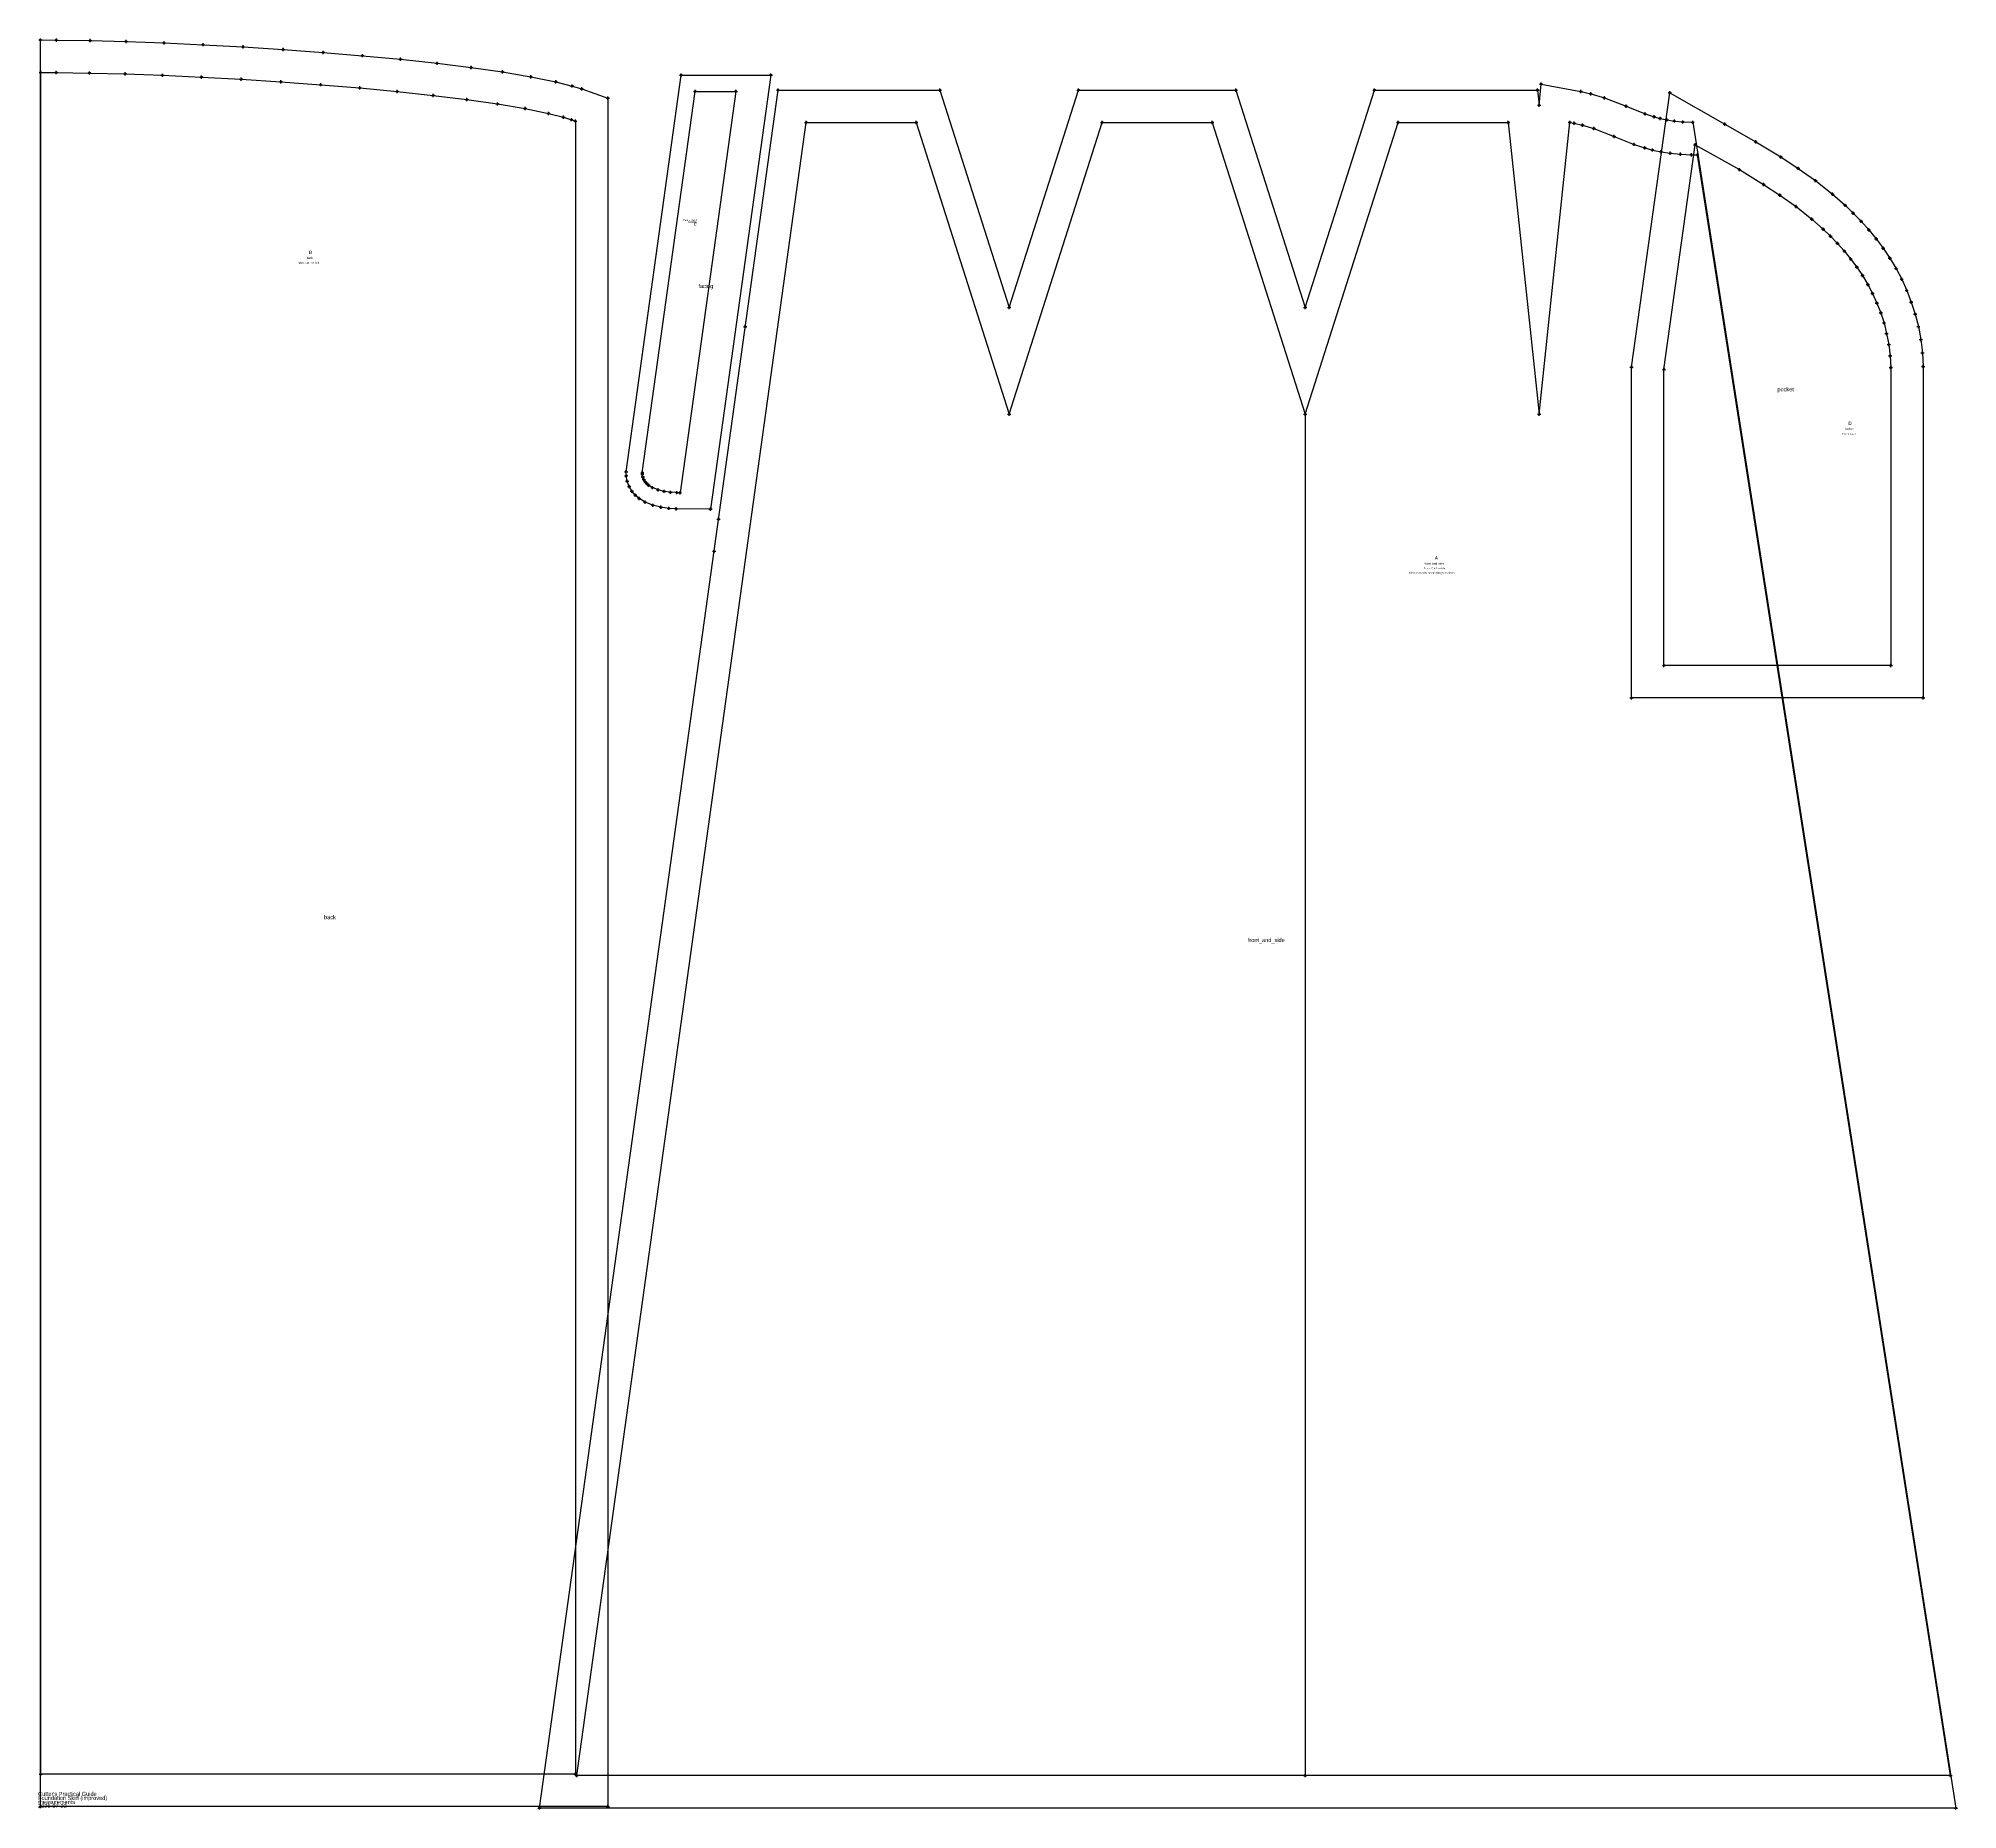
# Model space of a CAD drawing. Extents: x 0 to 1185, y -1 to 1092.
import ezdxf

# ---------------------------------------------------------------- set-up
doc = ezdxf.new("R2010")
doc.units = 0
doc.header["$PDMODE"] = 34
for name, color, linetype in [('1', 250, 'CONTINUOUS'), ('14', 250, 'CONTINUOUS'), ('15', 250, 'CONTINUOUS'), ('2', 250, 'CONTINUOUS'), ('3', 250, 'CONTINUOUS'), ('4', 250, 'CONTINUOUS'), ('7', 250, 'CONTINUOUS'), ('8', 250, 'CONTINUOUS'), ('84', 250, 'CONTINUOUS'), ('85', 250, 'CONTINUOUS'), ('87', 250, 'CONTINUOUS')]:
    doc.layers.add(name, color=color, linetype=linetype)
doc.styles.add('YU GOTHIC UI', font='YU GOTHIC UI')
doc.styles.add('YU GOTHIC UI_BOLD', font='YU GOTHIC UI')

# ---------------------------------------------------------------- blocks, each defined once
blk = doc.blocks.new('POCKET')
at = {"layer": '1'}
blk.add_lwpolyline([(1007.1, 1058.3), (1041.1, 1038.9), (1060.1, 1028.1), (1075.6, 1018.7), (1086.3, 1011.7), (1097, 1004.1), (1107.6, 995.7), (1115.3, 988.9), (1120.3, 984), (1125.2, 979), (1130, 973.7), (1134.5, 968.2), (1138.8, 962.4), (1142.9, 956.3), (1146.7, 950), (1150.2, 943.3), (1153.3, 936.4), (1156.1, 929.2), (1158.5, 921.8), (1160.5, 914.1), (1162, 906.1), (1163, 897.8), (1163.5, 889.4), (1163.5, 685), (983.5, 685), (983.5, 889), (1007.1, 1058.3)], close=True, dxfattribs=at)
at = {"layer": '14'}
blk.add_lwpolyline([(1022.8, 1026.3), (1050, 1010.9), (1065, 1001.8), (1075, 995.2), (1085, 988.1), (1094.7, 980.4), (1101.7, 974.2), (1106.2, 969.9), (1110.6, 965.4), (1114.8, 960.7), (1118.7, 955.8), (1122.5, 950.8), (1126, 945.6), (1129.3, 940.1), (1132.2, 934.5), (1134.9, 928.6), (1137.3, 922.6), (1139.3, 916.3), (1140.9, 909.8), (1142.2, 903), (1143.1, 896), (1143.5, 888.8), (1143.5, 705), (1003.5, 705), (1003.5, 887.6), (1022.8, 1026.3)], close=True, dxfattribs=at)
at = {"layer": '2'}
for p in [(1007.1, 1058.3), (1007.1, 1058.3), (1022.8, 1026.3), (1022.8, 1026.3), (983.5, 889), (1143.5, 888.8), (1163.5, 889.4), (1003.5, 887.6), (1003.5, 705), (1143.5, 705), (983.5, 685), (1163.5, 685)]:
    blk.add_point(p, dxfattribs=at)
at = {"layer": '3'}
for p in [(1041.1, 1038.9), (1060.1, 1028.1), (1075.6, 1018.7), (1050, 1010.9), (1086.3, 1011.7), (1065, 1001.8), (1075, 995.2), (1097, 1004.1), (1107.6, 995.7), (1085, 988.1), (1115.3, 988.9), (1120.3, 984), (1094.7, 980.4), (1101.7, 974.2), (1125.2, 979), (1130, 973.7), (1106.2, 969.9), (1110.6, 965.4), (1114.8, 960.7), (1134.5, 968.2), (1138.8, 962.4), (1118.7, 955.8), (1122.5, 950.8), (1142.9, 956.3), (1146.7, 950), (1126, 945.6), (1129.3, 940.1), (1150.2, 943.3), (1153.3, 936.4), (1132.2, 934.5), (1134.9, 928.6), (1156.1, 929.2), (1137.3, 922.6), (1139.3, 916.3), (1158.5, 921.8), (1160.5, 914.1), (1140.9, 909.8), (1142.2, 903), (1162, 906.1), (1143.1, 896), (1163, 897.8)]:
    blk.add_point(p, dxfattribs=at)
at = {"layer": '4'}
for p in [(1007.1, 1058.3, 10), (983.5, 889, 10)]:
    blk.add_point(p, dxfattribs=at)
at = {"layer": '84'}
blk.add_lwpolyline([(1007.1, 1058.3), (1041.1, 1038.9), (1060.1, 1028.1), (1075.6, 1018.7), (1086.3, 1011.7), (1097, 1004.1), (1107.6, 995.7), (1115.3, 988.9), (1120.3, 984), (1125.2, 979), (1130, 973.7), (1134.5, 968.2), (1138.8, 962.4), (1142.9, 956.3), (1146.7, 950), (1150.2, 943.3), (1153.3, 936.4), (1156.1, 929.2), (1158.5, 921.8), (1160.5, 914.1), (1162, 906.1), (1163, 897.8), (1163.5, 889.4), (1163.5, 685), (983.5, 685), (983.5, 889), (1007.1, 1058.3)], close=True, dxfattribs=at)
at = {"layer": '87'}
blk.add_lwpolyline([(1022.8, 1026.3), (1050, 1010.9), (1065, 1001.8), (1075, 995.2), (1085, 988.1), (1094.7, 980.4), (1101.7, 974.2), (1106.2, 969.9), (1110.6, 965.4), (1114.8, 960.7), (1118.7, 955.8), (1122.5, 950.8), (1126, 945.6), (1129.3, 940.1), (1132.2, 934.5), (1134.9, 928.6), (1137.3, 922.6), (1139.3, 916.3), (1140.9, 909.8), (1142.2, 903), (1143.1, 896), (1143.5, 888.8), (1143.5, 705), (1003.5, 705), (1003.5, 887.6), (1022.8, 1026.3)], close=True, dxfattribs=at)
at = {"layer": '1'}
for s, height, style, p in [('D', 2.12, 'YU GOTHIC UI_BOLD', (1117.3, 853.3)), ('Fabric, Cut 2', 1.058, 'YU GOTHIC UI', (1113.7, 847.4)), ('pocket', 1.32, 'YU GOTHIC UI_BOLD', (1115, 850.2))]:
    blk.add_text(s, height=height, dxfattribs=dict(at, style=style)).set_placement(p)
at = {"layer": '1', "flags": 2}
for p in [(1007.1, 1058.3), (983.5, 685)]:
    blk.add_attdef('Dependency', p, '', height=3, dxfattribs=at)
at = {"layer": '15'}
blk.add_text('pocket', height=2.5, dxfattribs=at).set_placement((1073.5, 874.1))
blk = doc.blocks.new('FRONT_AND_SIDE')
at = {"layer": '1'}
blk.add_lwpolyline([(456.7, 1060), (556.6, 1060), (599.4, 925.9), (642.2, 1060), (739.3, 1060), (782.1, 925.9), (824.8, 1060), (925.4, 1060), (926.4, 1050.6), (927.7, 1063.7), (952.2, 1059.1), (958.3, 1057.7), (966.7, 1055.2), (980.1, 1050), (991.8, 1045.3), (997.4, 1043.5), (1001.2, 1042.5), (1005.3, 1041.6), (1009.9, 1040.9), (1015.1, 1040.3), (1021.2, 1040.1), (1183.7, 0), (309.5, 0), (456.7, 1060)], close=True, dxfattribs=at)
at = {"layer": '14'}
blk.add_lwpolyline([(474.1, 1040), (542, 1040), (599.4, 860), (656.8, 1040), (724.7, 1040), (782.1, 860), (839.4, 1040), (907.4, 1040), (926.4, 860), (945.4, 1040), (948.1, 1039.5), (953.2, 1038.3), (960.2, 1036.3), (972.7, 1031.4), (985, 1026.5), (991.7, 1024.3), (996.5, 1023), (1001.7, 1021.9), (1007.4, 1021), (1013.6, 1020.4), (1020.4, 1020.1), (1024.1, 1020), (1180.4, 20), (332.4, 20), (474.1, 1040)], close=True, dxfattribs=at)
at = {"layer": '2'}
for p in [(456.7, 1060), (456.7, 1060), (556.6, 1060), (642.2, 1060), (739.3, 1060), (824.8, 1060), (925.4, 1060), (927.7, 1063.7), (926.4, 1050.6), (474.1, 1040), (474.1, 1040), (542, 1040), (656.8, 1040), (724.7, 1040), (839.4, 1040), (907.4, 1040), (945.4, 1040), (1021.2, 1040.1), (1024.1, 1020), (599.4, 925.9), (782.1, 925.9), (599.4, 860), (782.1, 860), (782.1, 860), (926.4, 860), (332.4, 20), (782.1, 20), (1180.4, 20), (309.5, 0), (1183.7, 0)]:
    blk.add_point(p, dxfattribs=at)
at = {"layer": '3'}
for p in [(952.2, 1059.1), (958.3, 1057.7), (966.7, 1055.2), (980.1, 1050), (991.8, 1045.3), (997.4, 1043.5), (1001.2, 1042.5), (948.1, 1039.5), (953.2, 1038.3), (960.2, 1036.3), (972.7, 1031.4), (1005.3, 1041.6), (1009.9, 1040.9), (1015.1, 1040.3), (985, 1026.5), (991.7, 1024.3), (996.5, 1023), (1001.7, 1021.9), (1007.4, 1021), (1013.6, 1020.4), (1020.4, 1020.1)]:
    blk.add_point(p, dxfattribs=at)
at = {"layer": '4'}
for p in [(436.4, 914, 10), (419.9, 795.2, 10), (417.2, 775.4, 10)]:
    blk.add_point(p, dxfattribs=at)
at = {"layer": '7'}
blk.add_line((1180.4, 20), (1024.1, 1020), dxfattribs=at)
at = {"layer": '8', "linetype": 'DASHDOT2'}
blk.add_lwpolyline([(782.1, 860), (782.1, 20)], dxfattribs=at)
at = {"layer": '84'}
blk.add_lwpolyline([(456.7, 1060), (556.6, 1060), (599.4, 925.9), (642.2, 1060), (739.3, 1060), (782.1, 925.9), (824.8, 1060), (925.4, 1060), (926.4, 1050.6), (927.7, 1063.7), (952.2, 1059.1), (958.3, 1057.7), (966.7, 1055.2), (980.1, 1050), (991.8, 1045.3), (997.4, 1043.5), (1001.2, 1042.5), (1005.3, 1041.6), (1009.9, 1040.9), (1015.1, 1040.3), (1021.2, 1040.1), (1183.7, 0), (309.5, 0), (456.7, 1060)], close=True, dxfattribs=at)
at = {"layer": '85'}
blk.add_lwpolyline([(782.1, 860), (782.1, 20)], dxfattribs=at)
at = {"layer": '87'}
blk.add_lwpolyline([(474.1, 1040), (542, 1040), (599.4, 860), (656.8, 1040), (724.7, 1040), (782.1, 860), (839.4, 1040), (907.4, 1040), (926.4, 860), (945.4, 1040), (948.1, 1039.5), (953.2, 1038.3), (960.2, 1036.3), (972.7, 1031.4), (985, 1026.5), (991.7, 1024.3), (996.5, 1023), (1001.7, 1021.9), (1007.4, 1021), (1013.6, 1020.4), (1020.4, 1020.1), (1024.1, 1020), (1180.4, 20), (332.4, 20), (474.1, 1040)], close=True, dxfattribs=at)
at = {"layer": '1'}
for s, height, style, p in [('A', 2.12, 'YU GOTHIC UI_BOLD', (862.1, 770.3)), ('Some or all darts can be changed to pleats', 1.058, 'YU GOTHIC UI', (846.1, 761.6)), ('Fabric, Cut 1 on fold', 1.058, 'YU GOTHIC UI', (855.3, 764.4)), ('front_and_side', 1.323, 'YU GOTHIC UI_BOLD', (855.5, 767.2))]:
    blk.add_text(s, height=height, dxfattribs=dict(at, style=style)).set_placement(p)
at = {"layer": '1', "flags": 2}
blk.add_attdef('Dependency', (309.5, 0), '', height=3, dxfattribs=at)
blk.add_attdef('Dependency', (309.5, 0), '', height=3, dxfattribs=at)
blk.add_attdef('Dependency', (309.5, 0), '', height=3, dxfattribs=at)
at = {"layer": '15'}
blk.add_text('front_and_side', height=2.5, dxfattribs=at).set_placement((746.6, 534.3))
blk = doc.blocks.new('FACING')
at = {"layer": '1'}
blk.add_lwpolyline([(396.9, 1069.2), (452.2, 1069.2), (415, 801.4), (393.9, 801.6), (389.3, 801.9), (384.4, 802.6), (379.5, 803.8), (374.6, 805.8), (371, 808), (368.6, 810.1), (366.5, 812.5), (364.8, 815.4), (363.5, 818.7), (363, 822), (362.9, 824.5), (396.9, 1069.2)], close=True, dxfattribs=at)
at = {"layer": '14'}
blk.add_lwpolyline([(405.6, 1059.2), (430.6, 1059.2), (396.2, 811.5), (394.3, 811.6), (390.3, 811.8), (386.4, 812.4), (382.6, 813.3), (379.1, 814.7), (376.9, 816.1), (375.7, 817.2), (374.6, 818.4), (373.8, 819.8), (373.2, 821.3), (372.9, 823), (372.9, 823.9), (405.6, 1059.2)], close=True, dxfattribs=at)
at = {"layer": '2'}
for p in [(396.9, 1069.2), (396.9, 1069.2), (452.2, 1069.2), (405.6, 1059.2), (405.6, 1059.2), (430.6, 1059.2), (362.9, 824.5), (372.9, 823.9), (396.2, 811.5), (415, 801.4)]:
    blk.add_point(p, dxfattribs=at)
at = {"layer": '3'}
for p in [(363, 822), (363.5, 818.7), (372.9, 823), (373.2, 821.3), (373.8, 819.8), (374.6, 818.4), (364.8, 815.4), (366.5, 812.5), (368.6, 810.1), (371, 808), (374.6, 805.8), (375.7, 817.2), (376.9, 816.1), (379.1, 814.7), (382.6, 813.3), (386.4, 812.4), (390.3, 811.8), (394.3, 811.6), (379.5, 803.8), (384.4, 802.6), (389.3, 801.9), (393.9, 801.6)]:
    blk.add_point(p, dxfattribs=at)
at = {"layer": '84'}
blk.add_lwpolyline([(396.9, 1069.2), (452.2, 1069.2), (415, 801.4), (393.9, 801.6), (389.3, 801.9), (384.4, 802.6), (379.5, 803.8), (374.6, 805.8), (371, 808), (368.6, 810.1), (366.5, 812.5), (364.8, 815.4), (363.5, 818.7), (363, 822), (362.9, 824.5), (396.9, 1069.2)], close=True, dxfattribs=at)
at = {"layer": '87'}
blk.add_lwpolyline([(405.6, 1059.2), (430.6, 1059.2), (396.2, 811.5), (394.3, 811.6), (390.3, 811.8), (386.4, 812.4), (382.6, 813.3), (379.1, 814.7), (376.9, 816.1), (375.7, 817.2), (374.6, 818.4), (373.8, 819.8), (373.2, 821.3), (372.9, 823), (372.9, 823.9), (405.6, 1059.2)], close=True, dxfattribs=at)
at = {"layer": '1'}
for s, height, style, p in [('Fabric, Cut 2', 1.058, 'YU GOTHIC UI', (398.4, 979.3)), ('facing', 1.32, 'YU GOTHIC UI_BOLD', (401.4, 978)), ('C', 2.12, 'YU GOTHIC UI_BOLD', (404.7, 976.3))]:
    blk.add_text(s, height=height, dxfattribs=dict(at, style=style)).set_placement(p)
at = {"layer": '15'}
blk.add_text('facing', height=2.5, dxfattribs=at).set_placement((407.5, 937.8))
blk = doc.blocks.new('BACK')
at = {"layer": '1'}
blk.add_lwpolyline([(1.4, 1090.9), (11.3, 1090.8), (32.1, 1090.5), (54.3, 1090), (77.7, 1089.1), (101.8, 1088), (126.5, 1086.6), (151.3, 1085), (176, 1083.2), (200.2, 1081.2), (223.7, 1079), (246.2, 1076.5), (267.3, 1073.9), (286.7, 1071.2), (304.2, 1068.2), (319.6, 1065.1), (329.6, 1062.5), (335.6, 1060.7), (351.6, 1055), (351.6, 0.9), (1.4, 0.9), (1.4, 1090.9)], close=True, dxfattribs=at)
at = {"layer": '14'}
blk.add_lwpolyline([(1.6, 1070.9), (11.1, 1070.8), (31.7, 1070.5), (53.7, 1070), (76.8, 1069.1), (100.8, 1068), (125.3, 1066.7), (149.9, 1065.1), (174.4, 1063.3), (198.5, 1061.3), (221.7, 1059.1), (243.9, 1056.7), (264.6, 1054.1), (283.6, 1051.4), (300.6, 1048.6), (315.1, 1045.6), (324.2, 1043.2), (329.3, 1041.7), (331.6, 1040.9), (331.6, 20.9), (1.6, 20.9), (1.6, 1070.9)], close=True, dxfattribs=at)
at = {"layer": '2'}
for p in [(1.4, 1090.9), (1.4, 1090.9), (1.6, 1070.9), (1.6, 1070.9), (351.6, 1055), (331.6, 1040.9), (1.6, 20.9), (331.6, 20.9), (1.4, 0.9), (351.6, 0.9)]:
    blk.add_point(p, dxfattribs=at)
at = {"layer": '3'}
for p in [(11.3, 1090.8), (32.1, 1090.5), (54.3, 1090), (77.7, 1089.1), (101.8, 1088), (126.5, 1086.6), (151.3, 1085), (176, 1083.2), (200.2, 1081.2), (223.7, 1079), (11.1, 1070.8), (31.7, 1070.5), (53.7, 1070), (76.8, 1069.1), (100.8, 1068), (125.3, 1066.7), (246.2, 1076.5), (267.3, 1073.9), (286.7, 1071.2), (304.2, 1068.2), (149.9, 1065.1), (174.4, 1063.3), (198.5, 1061.3), (221.7, 1059.1), (243.9, 1056.7), (319.6, 1065.1), (329.6, 1062.5), (335.6, 1060.7), (264.6, 1054.1), (283.6, 1051.4), (300.6, 1048.6), (315.1, 1045.6), (324.2, 1043.2), (329.3, 1041.7)]:
    blk.add_point(p, dxfattribs=at)
at = {"layer": '7'}
blk.add_line((1.6, 20.9), (1.6, 1070.9), dxfattribs=at)
at = {"layer": '84'}
blk.add_lwpolyline([(1.4, 1090.9), (11.3, 1090.8), (32.1, 1090.5), (54.3, 1090), (77.7, 1089.1), (101.8, 1088), (126.5, 1086.6), (151.3, 1085), (176, 1083.2), (200.2, 1081.2), (223.7, 1079), (246.2, 1076.5), (267.3, 1073.9), (286.7, 1071.2), (304.2, 1068.2), (319.6, 1065.1), (329.6, 1062.5), (335.6, 1060.7), (351.6, 1055), (351.6, 0.9), (1.4, 0.9), (1.4, 1090.9)], close=True, dxfattribs=at)
at = {"layer": '87'}
blk.add_lwpolyline([(1.6, 1070.9), (11.1, 1070.8), (31.7, 1070.5), (53.7, 1070), (76.8, 1069.1), (100.8, 1068), (125.3, 1066.7), (149.9, 1065.1), (174.4, 1063.3), (198.5, 1061.3), (221.7, 1059.1), (243.9, 1056.7), (264.6, 1054.1), (283.6, 1051.4), (300.6, 1048.6), (315.1, 1045.6), (324.2, 1043.2), (329.3, 1041.7), (331.6, 1040.9), (331.6, 20.9), (1.6, 20.9), (1.6, 1070.9)], close=True, dxfattribs=at)
at = {"layer": '1'}
for s, height, style, p in [('B', 2.12, 'YU GOTHIC UI_BOLD', (167.2, 958.8)), ('Fabric, Cut 1 on fold', 1.058, 'YU GOTHIC UI', (160.2, 952.9)), ('back', 1.32, 'YU GOTHIC UI_BOLD', (165.8, 955.8))]:
    blk.add_text(s, height=height, dxfattribs=dict(at, style=style)).set_placement(p)
at = {"layer": '15'}
blk.add_text('back', height=2.5, dxfattribs=at).set_placement((176.5, 548.4))

msp = doc.modelspace()

# ---------------------------------------------------------------- block references
at = {"layer": '1'}
for name in ['BACK', 'FACING', 'FRONT_AND_SIDE', 'POCKET']:
    msp.add_blockref(name, (0, 0), dxfattribs=at)

# ---------------------------------------------------------------- texts
for s, p in [("Cutter's Practical Guide", (0, 7.5)), ('measurements', (0, 2.5)), ('2026-07-23', (0, 0)), ('Foundation Skirt (improved)', (0, 5))]:
    msp.add_text(s, height=2.5, dxfattribs=at).set_placement(p)

doc.saveas('drawing.dxf')
